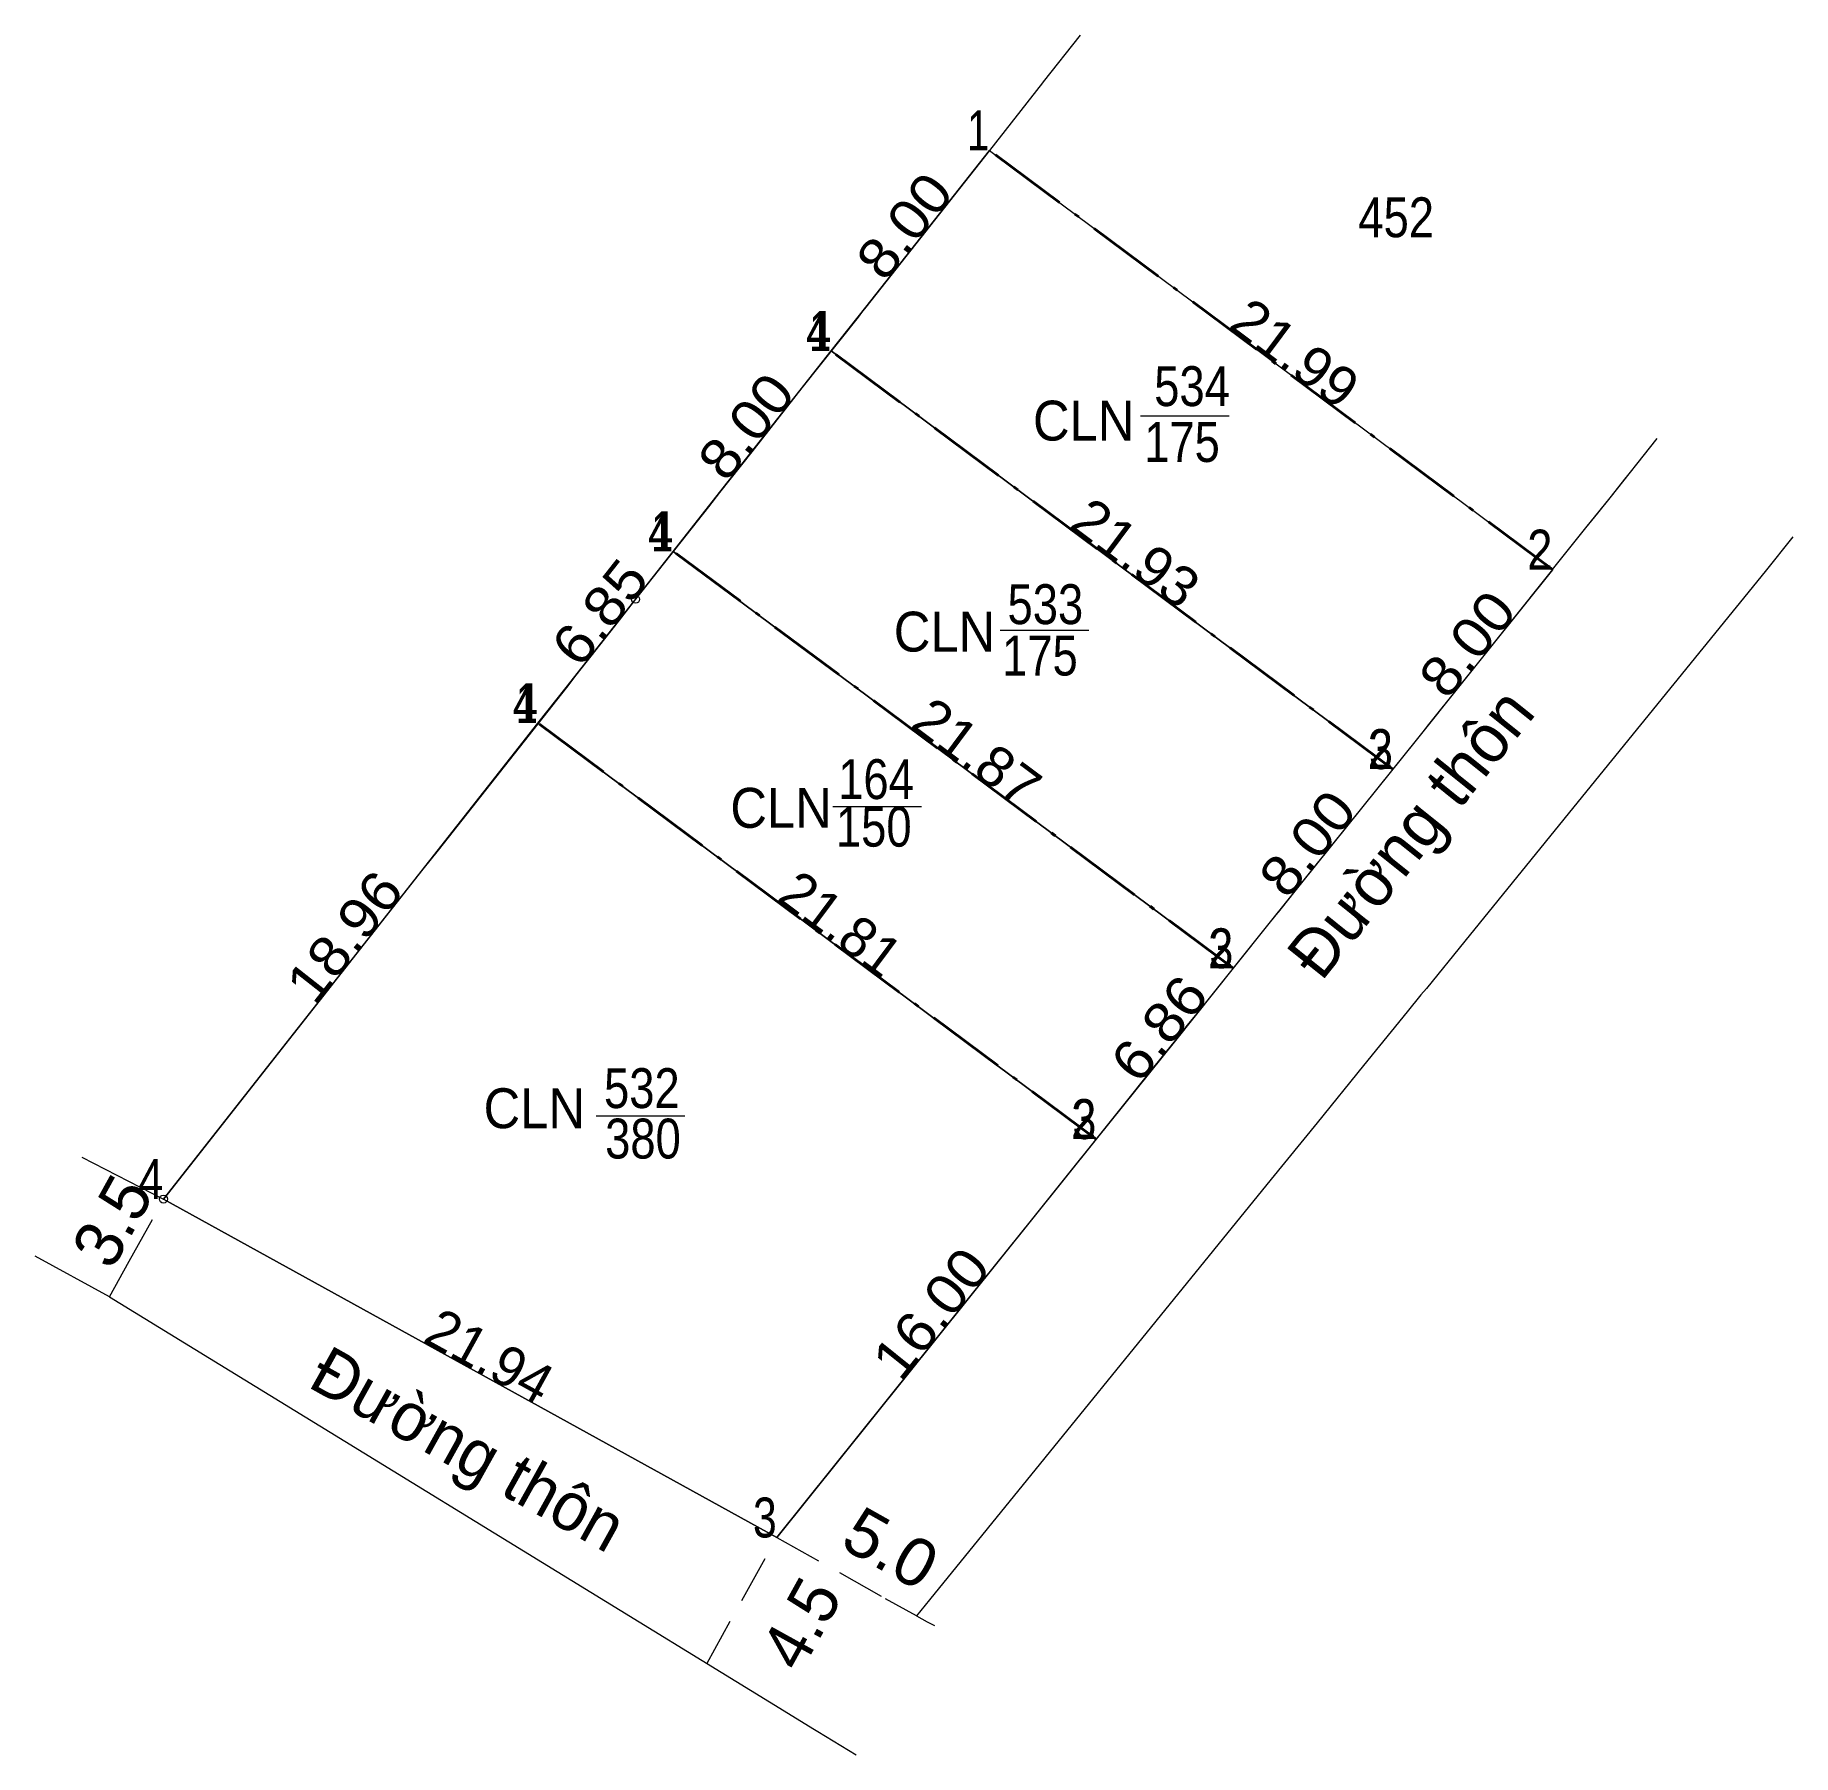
# Model space of a CAD drawing. Header units: metres. Extents: x 551540 to 551982, y 1840033 to 1840773.
# Drawn here: x 551671.8 to 551726.9, y 1840657.3 to 1840711.2 of the extents above; entities that cross this region are included whole.
import ezdxf
from ezdxf.enums import TextEntityAlignment as Align

# ---------------------------------------------------------------- set-up
doc = ezdxf.new("R2010")
doc.units = ezdxf.units.M
doc.header["$LTSCALE"] = 0.5
doc.header["$PDMODE"] = 32
doc.header["$PDSIZE"] = 0.25
doc.linetypes.add('DOT_DASHED', pattern=[7.7, 5, -1.2, 0.3, -1.2])
doc.linetypes.add('MEDIUM_DASHED', pattern=[4.5, 3, -1.5])
for name, color, linetype, lineweight in [('1', 7, 'Continuous', 13), ('10', 7, 'Continuous', 13), ('23', 7, 'Continuous', 13), ('63', 7, 'Continuous', 13)]:
    doc.layers.add(name, color=color, linetype=linetype, lineweight=lineweight)

msp = doc.modelspace()

# ---------------------------------------------------------------- texts
at = {"layer": '1'}
for s, width, p in [('452', 0.85, (551714.455, 1840704.85)), ('534', 0.85, (551708.06, 1840699.56)), ('CLN', 0.95, (551704.665, 1840698.48)), ('175', 0.85, (551707.745, 1840697.81)), ('533', 0.85, (551703.465, 1840692.73)), ('CLN', 0.95, (551700.305, 1840691.87)), ('175', 0.85, (551703.295, 1840691.12)), ('164', 0.85, (551698.16, 1840687.25)), ('CLN', 0.95, (551695.185, 1840686.35)), ('150', 0.85, (551698.09, 1840685.76)), ('532', 0.85, (551690.825, 1840677.57)), ('CLN', 0.95, (551687.455, 1840676.94)), ('380', 0.85, (551690.86, 1840675.99))]:
    msp.add_text(s, height=1.25, dxfattribs=dict(at, width=width)).set_placement(p, align=Align.CENTER)
at = {"layer": '23'}
for s, rotation, p in [('Đường thôn', 51.269, (551715.489, 1840685.7207)), ('3.5', 61.089, (551674.8935, 1840673.6724)), ('Đường thôn', 330.885, (551685.0301, 1840666.2328)), ('Đường thôn', 330.885, (551685.0301, 1840666.2328)), ('4.5', 61.044, (551696.4646, 1840661.0619)), ('4.5', 61.044, (551696.4646, 1840661.0619))]:
    msp.add_text(s, height=1.5, rotation=rotation, dxfattribs=at).set_placement(p, align=Align.CENTER)
at = {"layer": '23', "width": 1.05}
msp.add_text('5.0', height=1.5, rotation=330.68, dxfattribs=at).set_placement((551698.2577, 1840663.1294), align=Align.CENTER)
msp.add_text('5.0', height=1.5, rotation=330.68, dxfattribs=at).set_placement((551698.2577, 1840663.1294), align=Align.CENTER)
at = {"layer": '63'}
for s, width, p in [(' 1', 0.75, (551701.71, 1840707.57)), (' 4', 0.85, (551696.76, 1840701.29)), (' 1', 0.75, (551696.76, 1840701.29)), (' 4', 0.85, (551691.81, 1840695.01)), (' 1', 0.75, (551691.81, 1840695.01)), (' 2', 0.85, (551719.35, 1840694.44)), (' 4', 0.85, (551687.57, 1840689.63)), (' 1', 0.75, (551687.57, 1840689.63)), (' 2', 0.85, (551714.35, 1840688.19)), (' 3', 0.8, (551714.35, 1840688.19)), (' 2', 0.85, (551709.35, 1840681.95)), (' 3', 0.8, (551709.35, 1840681.95)), (' 2', 0.85, (551705.06, 1840676.6)), (' 3', 0.8, (551705.06, 1840676.6)), (' 4', 0.85, (551675.84, 1840674.72)), (' 3', 0.8, (551695.05, 1840664.12))]:
    msp.add_text(s, height=1.25, dxfattribs=dict(at, width=width)).set_placement(p, align=Align.RIGHT)
for s, rotation, width, p in [('8.00', 51.754, 1.1, (551699.543, 1840704.8181)), ('21.99', 323.339, 1.05, (551710.9118, 1840700.714)), ('8.00', 51.754, 1.1, (551694.583, 1840698.5381)), ('21.93', 323.323, 1.05, (551705.9217, 1840694.4582)), ('21.93', 323.323, 1.05, (551705.9217, 1840694.4582)), ('6.85', 51.758, 1.1, (551690.001, 1840692.7131)), ('8.00', 51.34, 1.1, (551717.1717, 1840691.7196)), ('21.87', 323.329, 1.05, (551700.9467, 1840688.2047)), ('21.87', 323.329, 1.05, (551700.9467, 1840688.2047)), ('8.00', 51.295, 1.1, (551712.1633, 1840685.4692)), ('18.96', 51.807, 1.1, (551682.0028, 1840682.5486)), ('6.86', 51.275, 1.1, (551707.52, 1840679.674)), ('16.00', 51.267, 1.1, (551700.3709, 1840670.749))]:
    msp.add_text(s, height=1.25, rotation=rotation, dxfattribs=dict(at, width=width)).set_placement(p, align=Align.CENTER)
for s, rotation, p in [('21.81', 323.314, (551696.6816, 1840682.8402)), ('21.81', 323.314, (551696.6816, 1840682.8402)), ('21.94', 331.11, (551685.7531, 1840669.2554))]:
    msp.add_text(s, height=1.25, rotation=rotation, dxfattribs=at).set_placement(p, align=Align.CENTER)

# ---------------------------------------------------------------- linework, layer by layer
at = {"layer": '1'}
for points in [[(551697.84, 1840702.66), (551701.71, 1840707.57), (551719.35, 1840694.44), (551715.08, 1840689.1)], [(551715.08, 1840689.1), (551714.35, 1840688.19), (551696.76, 1840701.29), (551697.84, 1840702.66)], [(551693.26, 1840696.85), (551696.76, 1840701.29), (551714.35, 1840688.19), (551710.51, 1840683.4)], [(551710.51, 1840683.4), (551709.35, 1840681.95), (551691.81, 1840695.01), (551693.26, 1840696.85)], [(551688.45, 1840690.75), (551691.81, 1840695.01), (551709.35, 1840681.95), (551707.54, 1840679.69)], [(551707.54, 1840679.69), (551705.06, 1840676.6), (551687.57, 1840689.63), (551688.45, 1840690.75)]]:
    msp.add_lwpolyline(points, dxfattribs=at)
msp.add_lwpolyline([(551687.57, 1840689.63), (551705.06, 1840676.6), (551695.05, 1840664.12), (551675.84, 1840674.72)], close=True, dxfattribs=at)
at = {"layer": '10'}
for p, q in [((551704.55, 1840711.18), (551703.4, 1840709.72)), ((551703.38, 1840709.69), (551701.71, 1840707.57)), ((551703.38, 1840709.69), (551701.71, 1840707.57)), ((551703.4, 1840709.72), (551703.38, 1840709.69)), ((551703.4, 1840709.72), (551703.38, 1840709.69)), ((551695.84, 1840700.13), (551694.27, 1840698.13)), ((551692.91, 1840696.4), (551690.63, 1840693.51)), ((551690.63, 1840693.51), (551689.97, 1840692.67)), ((551689.97, 1840692.67), (551688.76, 1840691.13)), ((551684.44, 1840685.65), (551683.96, 1840685.05)), ((551683.96, 1840685.05), (551675.84, 1840674.72)), ((551673.28, 1840676.03), (551675.84, 1840674.72)), ((551675.84, 1840674.72), (551695.05, 1840664.12))]:
    msp.add_line(p, q, dxfattribs=at)
at = {"layer": '10', "linetype": 'DOT_DASHED', "lineweight": 40}
for p, q in [((551719.35, 1840694.44), (551701.71, 1840707.57)), ((551714.35, 1840688.19), (551696.76, 1840701.29)), ((551709.35, 1840681.95), (551691.81, 1840695.01)), ((551705.06, 1840676.6), (551687.57, 1840689.63))]:
    msp.add_line(p, q, dxfattribs=at)
at = {"layer": '10'}
for points in [[(551701.71, 1840707.57), (551697.84, 1840702.66), (551697.71, 1840702.49)], [(551697.71, 1840702.49), (551697.6, 1840702.35), (551695.84, 1840700.13)], [(551694.27, 1840698.13), (551693.26, 1840696.85), (551692.91, 1840696.4)], [(551688.76, 1840691.13), (551688.46, 1840690.75), (551684.44, 1840685.65)]]:
    msp.add_lwpolyline(points, dxfattribs=at)
msp.add_point((551690.63, 1840693.51), dxfattribs=at)
at = {"layer": '23'}
for p, q in [((551721.16, 1840696.69), (551722.63, 1840698.54)), ((551721.16, 1840696.69), (551721.66, 1840697.32)), ((551720.4, 1840695.75), (551721.16, 1840696.69)), ((551720.77, 1840696.21), (551721.16, 1840696.69)), ((551720.4, 1840695.75), (551720.77, 1840696.21)), ((551719.35, 1840694.44), (551720.4, 1840695.75)), ((551719.35, 1840694.44), (551720.4, 1840695.75)), ((551726.88, 1840695.46), (551726.01, 1840694.38)), ((551715.48, 1840689.59), (551719.36, 1840694.43)), ((551715.3, 1840689.36), (551715.48, 1840689.59)), ((551713.42, 1840687.02), (551715.09, 1840689.1)), ((551715.09, 1840689.1), (551715.3, 1840689.36)), ((551720.16, 1840687.17), (551716.61, 1840682.8)), ((551710.77, 1840683.71), (551711.18, 1840684.22)), ((551708.27, 1840680.6), (551710.52, 1840683.4)), ((551710.52, 1840683.4), (551710.75, 1840683.69)), ((551716.61, 1840682.8), (551715.4, 1840681.32)), ((551707.92, 1840680.17), (551708.27, 1840680.6)), ((551714.8, 1840680.58), (551713.43, 1840678.9)), ((551707.54, 1840679.69), (551707.92, 1840680.17)), ((551706.74, 1840678.7), (551707.54, 1840679.69)), ((551706.22, 1840678.04), (551706.74, 1840678.7)), ((551710.54, 1840675.34), (551699.84, 1840662.17)), ((551675.84, 1840674.72), (551695.05, 1840664.12)), ((551674.15, 1840671.66), (551671.82, 1840672.93)), ((551695.05, 1840664.12), (551701.1, 1840671.66)), ((551699.84, 1840662.17), (551699.43, 1840661.66)), ((551699.43, 1840661.66), (551699.76, 1840661.48)), ((551699.76, 1840661.48), (551699.99, 1840661.36)), ((551695.28, 1840658.69), (551696.18, 1840658.14)), ((551696.18, 1840658.14), (551696.34, 1840658.04)), ((551696.34, 1840658.04), (551697.54, 1840657.31)), ((551696.34, 1840658.04), (551697.54, 1840657.31))]:
    msp.add_line(p, q, dxfattribs=at)
at = {"layer": '23', "linetype": 'MEDIUM_DASHED'}
for p, q in [((551692.87, 1840660.18), (551695.05, 1840664.12)), ((551692.87, 1840660.18), (551695.05, 1840664.12)), ((551695.05, 1840664.12), (551698.45, 1840662.21)), ((551695.05, 1840664.12), (551698.45, 1840662.21)), ((551698.45, 1840662.21), (551699.42, 1840661.67)), ((551698.45, 1840662.21), (551699.42, 1840661.67)), ((551699.42, 1840661.67), (551699.43, 1840661.66)), ((551699.42, 1840661.67), (551699.43, 1840661.66))]:
    msp.add_line(p, q, dxfattribs=at)
at = {"layer": '23'}
for points in [[(551726.01, 1840694.38), (551725.1, 1840693.26), (551720.16, 1840687.17)], [(551710.75, 1840683.69), (551711.91, 1840685.14), (551713.42, 1840687.02)], [(551715.4, 1840681.32), (551715.23, 1840681.12), (551714.8, 1840680.58)], [(551713.43, 1840678.9), (551711.98, 1840677.11), (551710.54, 1840675.34)], [(551701.1, 1840671.66), (551703.07, 1840674.11), (551706.22, 1840678.04)], [(551674.15, 1840671.66), (551681.06, 1840667.42), (551695.28, 1840658.69)], [(551674.15, 1840671.66), (551681.06, 1840667.42), (551695.28, 1840658.69)], [(551699.43, 1840661.66), (551699.76, 1840661.48), (551699.99, 1840661.36)], [(551695.28, 1840658.69), (551696.18, 1840658.14), (551696.34, 1840658.04)]]:
    msp.add_lwpolyline(points, dxfattribs=at)
at = {"layer": '23', "linetype": 'MEDIUM_DASHED'}
msp.add_lwpolyline([(551674.15, 1840671.66), (551674.77, 1840672.77), (551675.84, 1840674.72)], dxfattribs=at)
msp.add_lwpolyline([(551674.15, 1840671.66), (551674.77, 1840672.77), (551675.84, 1840674.72)], dxfattribs=at)
at = {"layer": '23'}
msp.add_point((551675.84, 1840674.72), dxfattribs=at)
at = {"layer": '63'}
for p, q in [((551706.44, 1840699.26), (551709.22, 1840699.26)), ((551702.05, 1840692.54), (551704.83, 1840692.54)), ((551696.81, 1840687.02), (551699.59, 1840687.02)), ((551689.39, 1840677.33), (551692.17, 1840677.33))]:
    msp.add_line(p, q, dxfattribs=at)

msp.set_redraw_order([(e.dxf.handle, doc.entitydb.next_handle()) for e in msp.query("TEXT MTEXT ATTDEF DIMENSION ARC_DIMENSION")])  # texts and dimensions are drawn at this point

doc.saveas('drawing.dxf')
